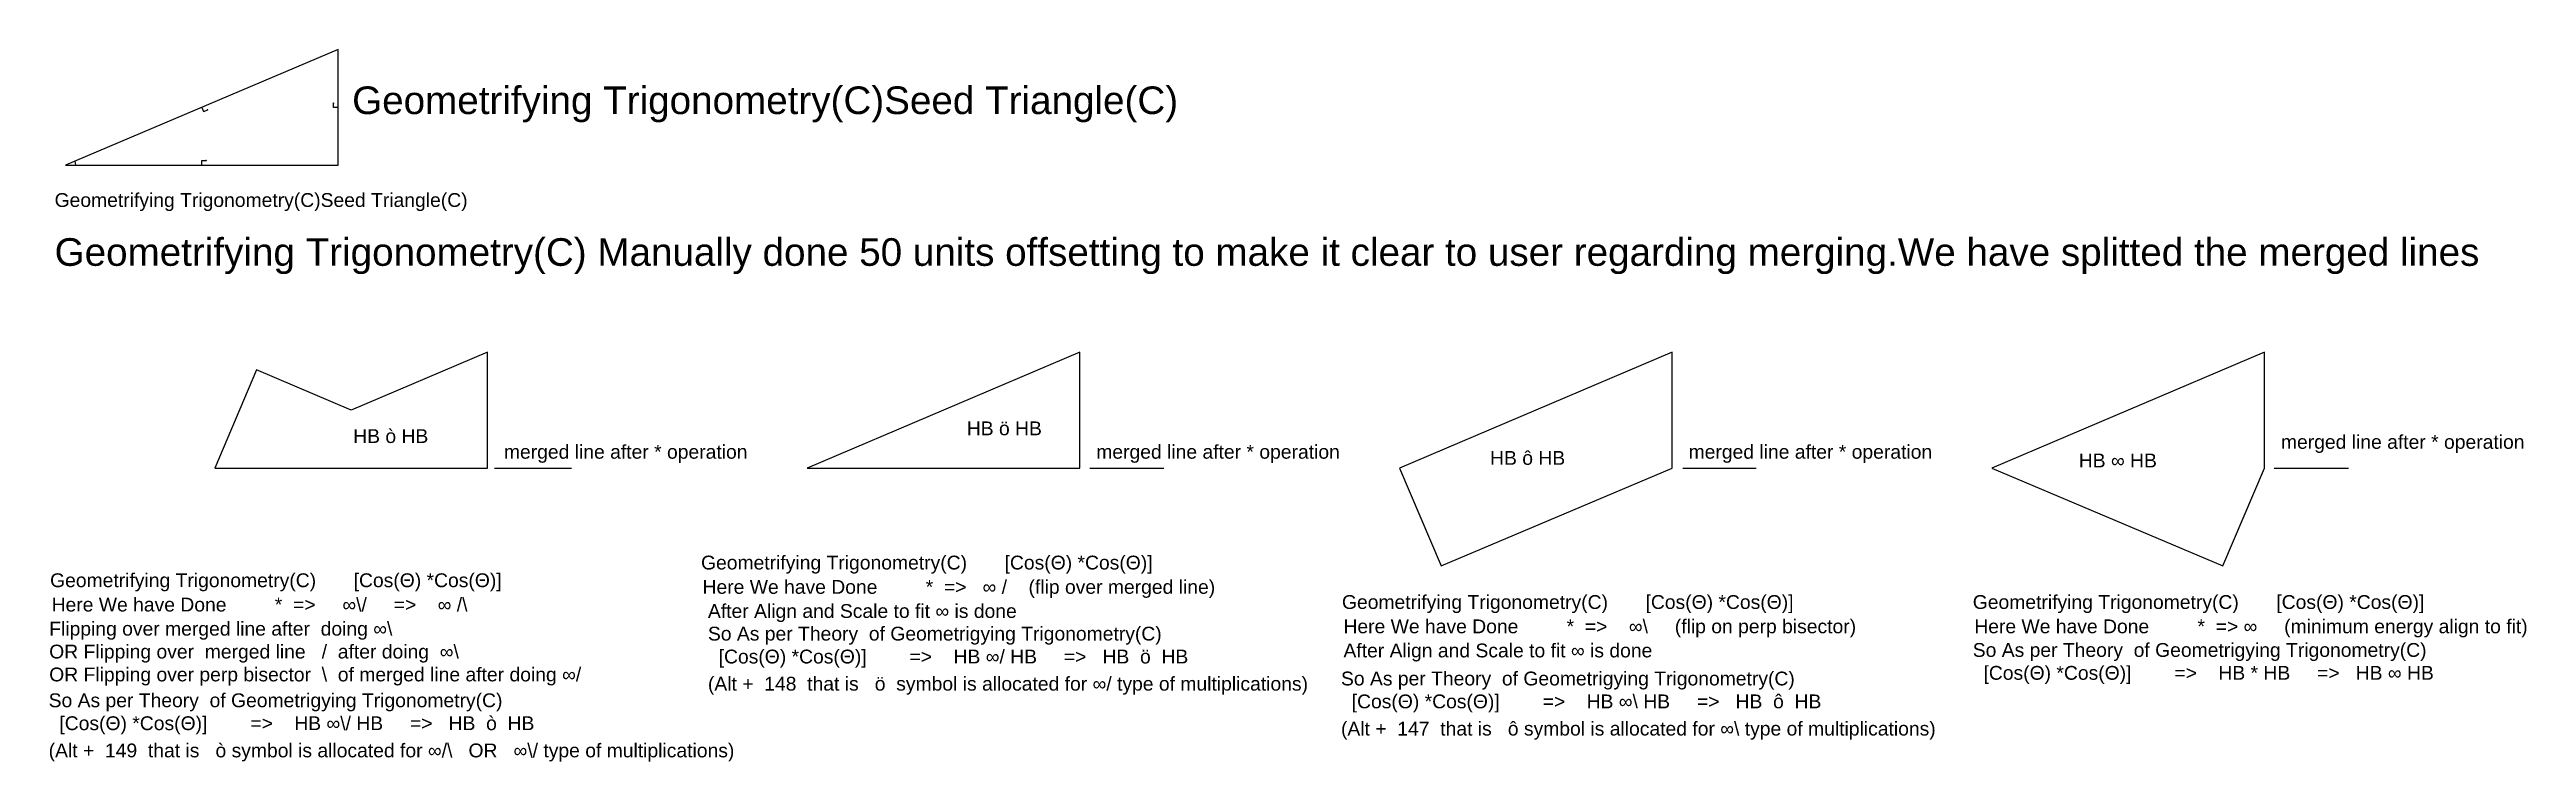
# Model space of a CAD drawing. Header units: millimetres. Extents: x 351024 to 834595, y -52733518 to -52619758.
# Drawn here: x 590895 to 644666, y -52673469 to -52658006 of the extents above; entities that cross this region are included whole.
import ezdxf

# ---------------------------------------------------------------- set-up
doc = ezdxf.new("R2010")
doc.units = ezdxf.units.MM
for name, color, linetype in [('BASE', 170, 'Continuous'), ('HYPOTENUSE', 20, 'Continuous'), ('PERPENDICULAR', 90, 'Continuous'), ('Standard', 7, 'Continuous')]:
    doc.layers.add(name, color=color, linetype=linetype)
doc.styles.add('Arial', font='arial_0.ttf')

msp = doc.modelspace()

# ---------------------------------------------------------------- texts
at = {"layer": 'Standard', "style": 'Arial'}
for s, height, p in [('Geometrifying Trigonometry(C)Seed Triangle(C)', 600, (597464, -52659408)), ('Geometrifying Trigonometry(C)Seed Triangle(C)', 300, (591005, -52661425)), ('Geometrifying Trigonometry(C) Manually done 50 units offsetting to make it clear to user regarding merging.We have splitted the merged lines', 600, (591005, -52662704)), ('  HB ò HB', 300, (597255, -52666552)), ('  HB ö HB', 300, (610575, -52666384)), ('merged line after * operation', 300, (639336, -52666678)), ('merged line after * operation', 300, (600759, -52666893)), ('merged line after * operation', 300, (613618, -52666893)), ('  HB ô HB', 300, (621935, -52667026)), ('merged line after * operation', 300, (626477, -52666893)), ('  HB ∞ HB', 300, (634715, -52667082)), ('Geometrifying Trigonometry(C)       [Cos(Θ) *Cos(Θ)]', 300, (605038, -52669299)), ('Geometrifying Trigonometry(C)       [Cos(Θ) *Cos(Θ)]', 300, (590907, -52669683)), ('Here We have Done         *  =>   ∞ /    (flip over merged line) ', 300, (605071, -52669827)), ('Here We have Done         *  =>     ∞\\/     =>    ∞ /\\ ', 300, (590940, -52670211)), ('After Align and Scale to fit ∞ is done', 300, (605188, -52670351)), ('Geometrifying Trigonometry(C)       [Cos(Θ) *Cos(Θ)]', 300, (618952, -52670156)), ('Geometrifying Trigonometry(C)       [Cos(Θ) *Cos(Θ)]', 300, (632646, -52670156)), ('Flipping over merged line after  doing ∞\\', 300, (590888, -52670735)), ('So As per Theory  of Geometrigying Trigonometry(C) ', 300, (605188, -52670842)), ('Here We have Done         *  =>    ∞\\     (flip on perp bisector) ', 300, (618985, -52670684)), ('Here We have Done         *  => ∞     (minimum energy align to fit)  ', 300, (632679, -52670684)), ('OR Flipping over  merged line   /  after doing  ∞\\', 300, (590888, -52671232)), ('  [Cos(Θ) *Cos(Θ)]        =>    HB ∞/ HB     =>   HB  ö  HB', 300, (605188, -52671340)), ('After Align and Scale to fit ∞ is done', 300, (618985, -52671208)), ('So As per Theory  of Geometrigying Trigonometry(C) ', 300, (632646, -52671197)), ('OR Flipping over perp bisector  \\  of merged line after doing ∞/', 300, (590888, -52671729)), ('(Alt +  148  that is   ö  symbol is allocated for ∞/ type of multiplications) ', 300, (605188, -52671930)), ('So As per Theory  of Geometrigying Trigonometry(C) ', 300, (618931, -52671817)), ('  [Cos(Θ) *Cos(Θ)]        =>    HB * HB     =>   HB ∞ HB', 300, (632646, -52671694)), ('So As per Theory  of Geometrigying Trigonometry(C) ', 300, (590876, -52672290)), ('  [Cos(Θ) *Cos(Θ)]        =>    HB ∞\\ HB     =>   HB  ô  HB', 300, (618931, -52672314)), ('  [Cos(Θ) *Cos(Θ)]        =>    HB ∞\\/ HB     =>   HB  ò  HB', 300, (590876, -52672788)), ('(Alt +  147  that is   ô symbol is allocated for ∞\\ type of multiplications) ', 300, (618931, -52672905)), ('(Alt +  149  that is   ò symbol is allocated for ∞/\\   OR   ∞\\/ type of multiplications) ', 300, (590876, -52673379))]:
    msp.add_text(s, height=height, dxfattribs=at).set_placement(p)

# ---------------------------------------------------------------- blocks, each defined once
blk = doc.blocks.new('TRIANGLE')
at = {"color": 1}
for p, q in [((2959, 1256), (2998, 1164)), ((2998, 1164), (3090, 1203)), ((3090, 1203), (3076, 1202)), ((3090, 1203), (3080, 1194))]:
    blk.add_line(p, q, dxfattribs=at)
at = {"color": 3}
for p, q in [((5818, 1356), (5814, 1343)), ((5818, 1256), (5818, 1356)), ((5818, 1356), (5823, 1343)), ((5918, 1256), (5818, 1256))]:
    blk.add_line(p, q, dxfattribs=at)
at = {"color": 5}
for p, q in [((2959, 0), (2959, 100)), ((2959, 100), (3059, 100)), ((3059, 100), (3046, 104)), ((3059, 100), (3046, 96))]:
    blk.add_line(p, q, dxfattribs=at)
at = {"layer": 'BASE'}
blk.add_line((0, 0), (5918, 0), dxfattribs=at)
at = {"layer": 'Defpoints', "color": 4}
blk.add_line((207, 88), (220, 0), dxfattribs=at)
at = {"layer": 'HYPOTENUSE'}
blk.add_line((5918, 2512), (0, 0), dxfattribs=at)
at = {"layer": 'PERPENDICULAR'}
blk.add_line((5918, 0), (5918, 2512), dxfattribs=at)

# ---------------------------------------------------------------- linework, layer by layer
at = {"layer": 'Standard', "color": 123}
for p, q in [((600553, -52667095), (602227, -52667095)), ((613476, -52667095), (615086, -52667095)), ((626355, -52667095), (627945, -52667095)), ((639191, -52667095), (640804, -52667095))]:
    msp.add_line(p, q, dxfattribs=at)
at = {"layer": 'Standard'}
for points in [[(600403, -52667095), (600403, -52664582), (597444, -52665839), (595388, -52664966), (594485, -52667095)], [(613262, -52667095), (613262, -52664582), (607344, -52667095)], [(626121, -52664582), (620203, -52667095), (621106, -52669223), (626121, -52667095)], [(638980, -52664582), (633061, -52667095), (638076, -52669223), (638980, -52667095)]]:
    msp.add_lwpolyline(points, close=True, dxfattribs=at)

# ---------------------------------------------------------------- block references
msp.add_blockref('TRIANGLE', (591240, -52660518), dxfattribs=at)

msp.set_redraw_order([(e.dxf.handle, doc.entitydb.next_handle()) for e in msp.query("TEXT MTEXT ATTDEF DIMENSION ARC_DIMENSION")])  # texts and dimensions are drawn at this point

doc.saveas('drawing.dxf')
